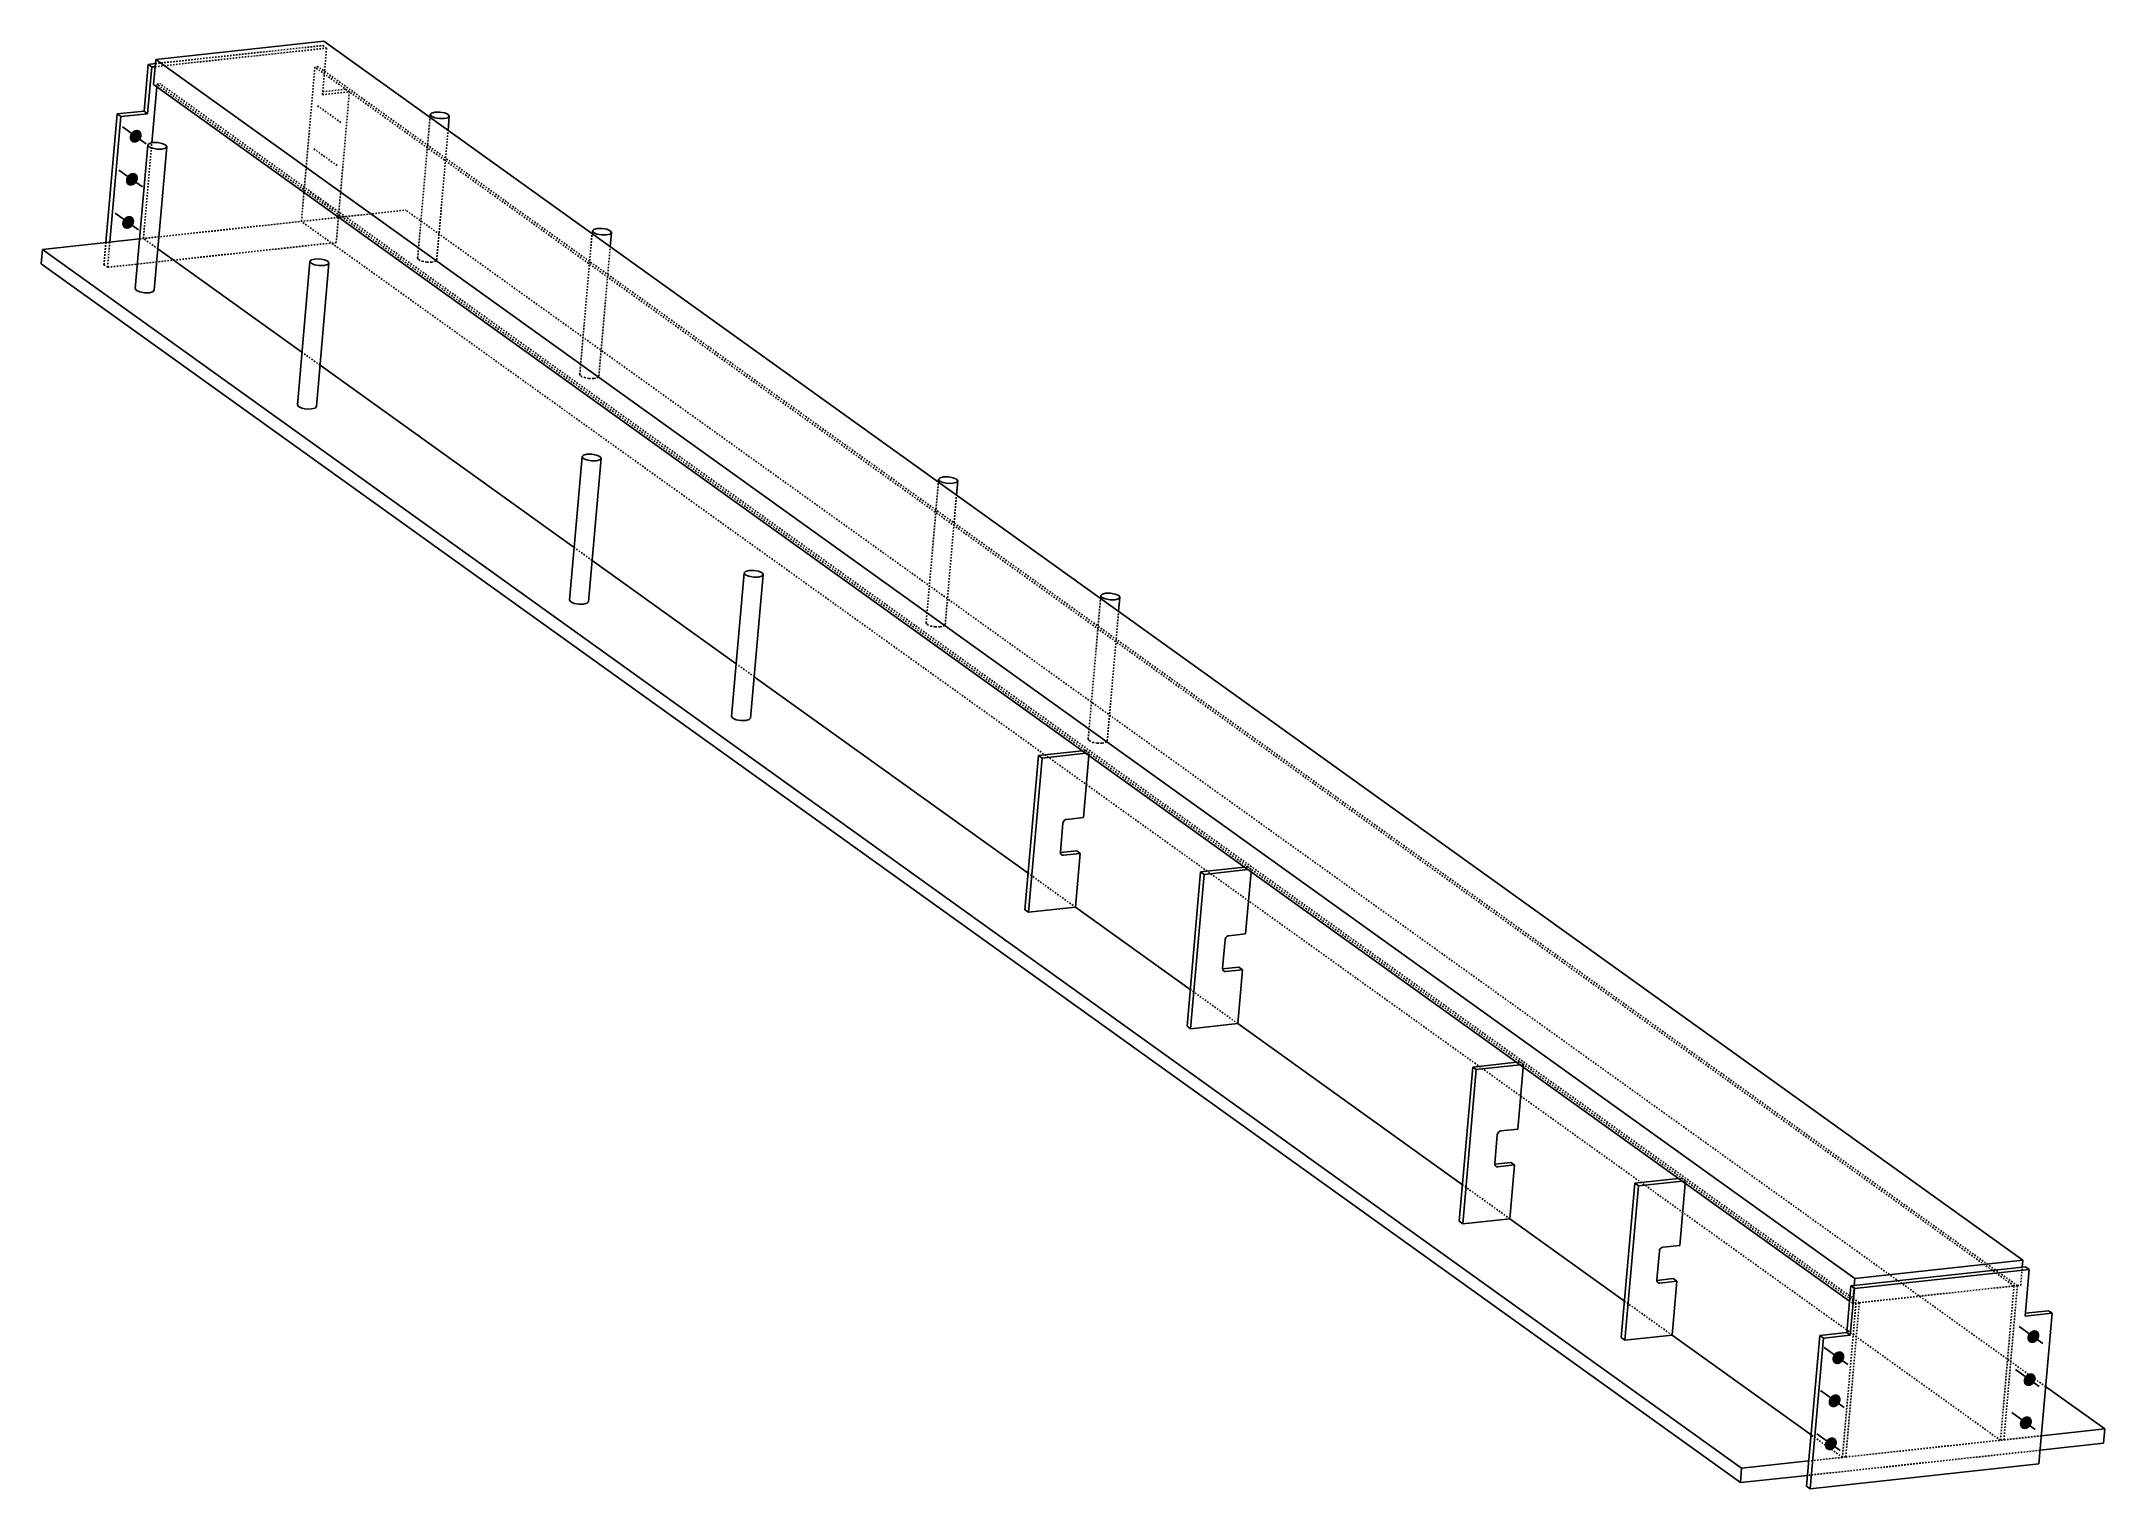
# Model space of a CAD drawing. Header units: millimetres. Extents: x 29 to 47384, y 10 to 1917.
# Drawn here: x 29 to 2722, y 29 to 1917 of the extents above; entities that cross this region are included whole.
import ezdxf

# ---------------------------------------------------------------- set-up
doc = ezdxf.new("R2010")
doc.units = ezdxf.units.MM
doc.linetypes.add('DXK_LINE_DOT2', pattern=[3.9198, 1.9599, -1.9599])
doc.layers.add('STÅL', color=7, linetype='Continuous')

msp = doc.modelspace()

# ---------------------------------------------------------------- hatches: boundary and pattern name
at = {"layer": 'STÅL', "linetype": 'Continuous'}
for points in [[(146.1, 1797.3), (147.3, 1798.7), (148.7, 1799.9), (150.3, 1800.8), (151.9, 1801.3), (153.6, 1801.5), (155.2, 1801.3), (156.6, 1800.7), (157.9, 1799.8), (158.8, 1798.7), (159.5, 1797.2), (159.9, 1795.6), (159.9, 1793.9), (159.6, 1792.1), (158.9, 1790.4), (158, 1788.7), (156.7, 1787.3), (155.3, 1786.1), (153.7, 1785.3), (152.1, 1784.7), (150.4, 1784.5), (148.9, 1784.7), (147.4, 1785.3), (146.2, 1786.2), (145.2, 1787.4), (144.5, 1788.8), (144.1, 1790.4), (144.1, 1792.2), (144.4, 1793.9), (145.1, 1795.7)], [(141.1, 1741.1), (142.4, 1742.5), (143.8, 1743.7), (145.4, 1744.6), (147, 1745.1), (148.7, 1745.3), (150.2, 1745.1), (151.7, 1744.6), (152.9, 1743.7), (153.9, 1742.5), (154.6, 1741), (155, 1739.4), (155, 1737.7), (154.7, 1735.9), (154, 1734.2), (153.1, 1732.6), (151.8, 1731.2), (150.4, 1730), (148.8, 1729.1), (147.2, 1728.6), (145.5, 1728.4), (144, 1728.6), (142.5, 1729.1), (141.3, 1730), (140.3, 1731.2), (139.6, 1732.6), (139.2, 1734.3), (139.2, 1736), (139.5, 1737.8), (140.2, 1739.5)], [(136.2, 1684.9), (137.5, 1686.4), (138.9, 1687.6), (140.5, 1688.4), (142.1, 1689), (143.8, 1689.1), (145.3, 1689), (146.8, 1688.4), (148, 1687.5), (149, 1686.3), (149.7, 1684.9), (150.1, 1683.3), (150.1, 1681.5), (149.8, 1679.8), (149.1, 1678), (148.1, 1676.4), (146.9, 1675), (145.5, 1673.8), (143.9, 1672.9), (142.3, 1672.4), (140.6, 1672.2), (139, 1672.4), (137.6, 1673), (136.3, 1673.9), (135.4, 1675), (134.7, 1676.5), (134.3, 1678.1), (134.3, 1679.8), (134.6, 1681.6), (135.3, 1683.3)], [(2622.7, 231.5), (2623.9, 232.9), (2625.3, 234.1), (2626.9, 234.9), (2628.5, 235.5), (2630.2, 235.7), (2631.8, 235.5), (2633.2, 234.9), (2634.5, 234), (2635.4, 232.8), (2636.1, 231.4), (2636.5, 229.8), (2636.5, 228), (2636.2, 226.3), (2635.5, 224.5), (2634.6, 222.9), (2633.4, 221.5), (2631.9, 220.3), (2630.4, 219.4), (2628.7, 218.9), (2627.1, 218.7), (2625.5, 218.9), (2624, 219.5), (2622.8, 220.4), (2621.8, 221.6), (2621.1, 223), (2620.7, 224.6), (2620.7, 226.3), (2621, 228.1), (2621.7, 229.8)], [(2368.1, 203.9), (2369.4, 205.4), (2370.8, 206.5), (2372.4, 207.4), (2374, 208), (2375.7, 208.1), (2377.2, 207.9), (2378.7, 207.4), (2379.9, 206.5), (2380.9, 205.3), (2381.6, 203.9), (2382, 202.3), (2382, 200.5), (2381.7, 198.7), (2381, 197), (2380.1, 195.4), (2378.8, 194), (2377.4, 192.8), (2375.8, 191.9), (2374.2, 191.4), (2372.5, 191.2), (2371, 191.4), (2369.5, 192), (2368.3, 192.8), (2367.3, 194), (2366.6, 195.5), (2366.2, 197.1), (2366.2, 198.8), (2366.5, 200.6), (2367.2, 202.3)], [(2617.8, 175.3), (2619, 176.7), (2620.4, 177.9), (2622, 178.8), (2623.6, 179.3), (2625.3, 179.5), (2626.9, 179.3), (2628.3, 178.7), (2629.5, 177.8), (2630.5, 176.7), (2631.2, 175.2), (2631.6, 173.6), (2631.6, 171.9), (2631.3, 170.1), (2630.6, 168.4), (2629.7, 166.8), (2628.4, 165.3), (2627, 164.1), (2625.4, 163.3), (2623.8, 162.7), (2622.1, 162.6), (2620.6, 162.7), (2619.1, 163.3), (2617.9, 164.2), (2616.9, 165.4), (2616.2, 166.8), (2615.8, 168.4), (2615.8, 170.2), (2616.1, 171.9), (2616.8, 173.7)], [(2363.2, 147.8), (2364.5, 149.2), (2365.9, 150.4), (2367.5, 151.3), (2369.1, 151.8), (2370.8, 152), (2372.3, 151.8), (2373.8, 151.2), (2375, 150.3), (2376, 149.1), (2376.7, 147.7), (2377.1, 146.1), (2377.1, 144.4), (2376.8, 142.6), (2376.1, 140.9), (2375.1, 139.2), (2373.9, 137.8), (2372.5, 136.6), (2370.9, 135.8), (2369.3, 135.2), (2367.6, 135), (2366, 135.2), (2364.6, 135.8), (2363.3, 136.7), (2362.4, 137.9), (2361.7, 139.3), (2361.3, 140.9), (2361.3, 142.7), (2361.6, 144.4), (2362.3, 146.2)], [(2612.8, 119.1), (2614.1, 120.5), (2615.5, 121.7), (2617.1, 122.6), (2618.7, 123.1), (2620.4, 123.3), (2621.9, 123.1), (2623.4, 122.6), (2624.6, 121.7), (2625.6, 120.5), (2626.3, 119.1), (2626.7, 117.4), (2626.7, 115.7), (2626.4, 113.9), (2625.7, 112.2), (2624.7, 110.6), (2623.5, 109.2), (2622.1, 108), (2620.5, 107.1), (2618.9, 106.6), (2617.2, 106.4), (2615.6, 106.6), (2614.2, 107.1), (2613, 108), (2612, 109.2), (2611.3, 110.7), (2610.9, 112.3), (2610.9, 114), (2611.2, 115.8), (2611.9, 117.5)], [(2358.3, 91.6), (2359.5, 93), (2361, 94.2), (2362.5, 95.1), (2364.2, 95.6), (2365.8, 95.8), (2367.4, 95.6), (2368.9, 95.1), (2370.1, 94.2), (2371.1, 93), (2371.8, 91.5), (2372.2, 89.9), (2372.2, 88.2), (2371.8, 86.4), (2371.2, 84.7), (2370.2, 83.1), (2369, 81.6), (2367.6, 80.5), (2366, 79.6), (2364.4, 79), (2362.7, 78.9), (2361.1, 79.1), (2359.7, 79.6), (2358.4, 80.5), (2357.4, 81.7), (2356.8, 83.1), (2356.4, 84.8), (2356.4, 86.5), (2356.7, 88.3), (2357.4, 90)]]:
    msp.add_hatch(color=96, dxfattribs=at).paths.add_polyline_path(points)

# ---------------------------------------------------------------- linework, layer by layer
at = {"layer": 'STÅL', "color": 2, "linetype": 'Continuous'}
for p, q in [((397.6, 1916.9), (178.2, 1893.2)), ((397.6, 1916.9), (2614.9, 327)), ((168.2, 1886.8), (162.9, 1825.9)), ((168.2, 1886.8), (177.7, 1887.8)), ((168.2, 1886.8), (173, 1883.4)), ((178.2, 1893.2), (175.3, 1860.4)), ((2395.5, 303.2), (178.2, 1893.2)), ((167.6, 1822.5), (173, 1883.4)), ((173, 1883.4), (177.4, 1883.8)), ((2388.6, 273.4), (175.3, 1860.4)), ((173, 1784.3), (179.4, 1857.5)), ((113.1, 1654.4), (127.8, 1822.1)), ((118.2, 1654.9), (132.5, 1818.7)), ((162.9, 1825.9), (127.8, 1822.1)), ((127.8, 1822.1), (132.5, 1818.7)), ((132.5, 1818.7), (167.6, 1822.5)), ((162.9, 1825.9), (167.6, 1822.5)), ((536.1, 1817.6), (536.4, 1821.3)), ((536.4, 1821.3), (538.2, 1823.3)), ((537.9, 1819.1), (536.4, 1821.3)), ((542.4, 1817.1), (537.9, 1819.1)), ((538.2, 1823.3), (542.9, 1824.5)), ((548.5, 1816), (542.4, 1817.1)), ((542.9, 1824.5), (549.1, 1824.5)), ((554.8, 1816), (548.5, 1816)), ((549.1, 1824.5), (555.3, 1823.4)), ((559.5, 1817.2), (554.8, 1816)), ((555.3, 1823.4), (559.8, 1821.5)), ((561.3, 1819.2), (559.5, 1817.2)), ((559.7, 1800.7), (561.3, 1819.2)), ((559.8, 1821.5), (561.3, 1819.2)), ((151.4, 1594.3), (167.8, 1781.5)), ((167.8, 1781.5), (169.6, 1783.5)), ((169.3, 1779.2), (167.8, 1781.5)), ((173.8, 1777.3), (169.3, 1779.2)), ((169.6, 1783.5), (174.3, 1784.7)), ((174.3, 1784.7), (180.5, 1784.7)), ((176.3, 1592.1), (192.7, 1779.4)), ((180.5, 1784.7), (186.7, 1783.6)), ((190.9, 1777.4), (186.2, 1776.2)), ((186.7, 1783.6), (191.2, 1781.6)), ((192.7, 1779.4), (190.9, 1777.4)), ((191.2, 1781.6), (192.7, 1779.4)), ((179.9, 1776.2), (173.8, 1777.3)), ((186.2, 1776.2), (179.9, 1776.2)), ((747.6, 1665.9), (748, 1669.6)), ((748, 1669.6), (749.8, 1671.6)), ((749.5, 1667.3), (748, 1669.6)), ((749.8, 1671.6), (754.4, 1672.8)), ((754.4, 1672.8), (760.7, 1672.8)), ((760.7, 1672.8), (766.9, 1671.7)), ((766.9, 1671.7), (771.4, 1669.8)), ((771.4, 1669.8), (772.9, 1667.5)), ((28.8, 1626.7), (30.4, 1645.4)), ((30.4, 1645.4), (157.1, 1659.1)), ((2247.8, 55.5), (30.4, 1645.4)), ((369, 1511.3), (181, 1646.1)), ((753.9, 1665.4), (749.5, 1667.3)), ((760.1, 1664.3), (753.9, 1665.4)), ((766.4, 1664.3), (760.1, 1664.3)), ((771.1, 1665.5), (766.4, 1664.3)), ((772.9, 1667.5), (771.1, 1665.5)), ((771.3, 1649), (772.9, 1667.5)), ((28.8, 1626.7), (2246.2, 36.7)), ((363, 1442.6), (379.4, 1629.8)), ((379.4, 1629.8), (381.2, 1631.8)), ((380.9, 1627.5), (379.4, 1629.8)), ((385.3, 1625.5), (380.9, 1627.5)), ((381.2, 1631.8), (385.8, 1632.9)), ((391.5, 1624.4), (385.3, 1625.5)), ((385.8, 1632.9), (392.1, 1633)), ((387.9, 1440.4), (404.3, 1627.7)), ((397.8, 1624.5), (391.5, 1624.4)), ((392.1, 1633), (398.3, 1631.9)), ((402.5, 1625.7), (397.8, 1624.5)), ((398.3, 1631.9), (402.7, 1629.9)), ((404.3, 1627.7), (402.5, 1625.7)), ((402.7, 1629.9), (404.3, 1627.7)), ((151.4, 1594.3), (152.9, 1592)), ((152.9, 1592), (157.4, 1590)), ((157.4, 1590), (163.6, 1588.9)), ((163.6, 1588.9), (169.8, 1589)), ((169.8, 1589), (174.5, 1590.2)), ((174.5, 1590.2), (176.3, 1592.1)), ((724.2, 1256.6), (392.6, 1494.4)), ((363, 1442.6), (364.5, 1440.3)), ((364.5, 1440.3), (369, 1438.3)), ((369, 1438.3), (375.1, 1437.2)), ((375.1, 1437.2), (381.4, 1437.3)), ((381.4, 1437.3), (386.1, 1438.4)), ((386.1, 1438.4), (387.9, 1440.4)), ((718.1, 1187.9), (734.5, 1375.1)), ((734.5, 1375.1), (736.3, 1377.1)), ((736, 1372.8), (734.5, 1375.1)), ((736.3, 1377.1), (741, 1378.3)), ((741, 1378.3), (747.3, 1378.3)), ((747.3, 1378.3), (753.5, 1377.2)), ((753.5, 1377.2), (757.9, 1375.3)), ((757.9, 1375.3), (759.4, 1373)), ((740.5, 1370.9), (736, 1372.8)), ((746.7, 1369.8), (740.5, 1370.9)), ((743, 1185.8), (759.4, 1373)), ((752.9, 1369.8), (746.7, 1369.8)), ((757.6, 1371), (752.9, 1369.8)), ((759.4, 1373), (757.6, 1371)), ((1199.9, 1345.5), (1201.8, 1347.5)), ((1201.8, 1347.5), (1206.4, 1348.7)), ((1206.4, 1348.7), (1212.7, 1348.7)), ((1212.7, 1348.7), (1218.9, 1347.6)), ((1218.9, 1347.6), (1223.3, 1345.7)), ((1199.6, 1341.8), (1199.9, 1345.5)), ((1201.5, 1343.3), (1199.9, 1345.5)), ((1205.9, 1341.3), (1201.5, 1343.3)), ((1212.1, 1340.2), (1205.9, 1341.3)), ((1218.4, 1340.3), (1212.1, 1340.2)), ((1223, 1341.4), (1218.4, 1340.3)), ((1224.8, 1343.4), (1223, 1341.4)), ((1223.2, 1324.9), (1224.8, 1343.4)), ((1223.3, 1345.7), (1224.8, 1343.4)), ((935.7, 1104.9), (747.8, 1239.7)), ((929.7, 1036.2), (946.1, 1223.4)), ((946.1, 1223.4), (947.9, 1225.4)), ((947.6, 1221.1), (946.1, 1223.4)), ((952.1, 1219.2), (947.6, 1221.1)), ((947.9, 1225.4), (952.6, 1226.6)), ((958.3, 1218.1), (952.1, 1219.2)), ((952.6, 1226.6), (958.8, 1226.6)), ((954.6, 1034), (971, 1221.3)), ((964.5, 1218.1), (958.3, 1218.1)), ((958.8, 1226.6), (965, 1225.5)), ((969.2, 1219.3), (964.5, 1218.1)), ((965, 1225.5), (969.5, 1223.5)), ((971, 1221.3), (969.2, 1219.3)), ((969.5, 1223.5), (971, 1221.3)), ((718.1, 1187.9), (719.7, 1185.6)), ((719.7, 1185.6), (724.1, 1183.7)), ((741.2, 1183.8), (743, 1185.8)), ((1411.2, 1190.1), (1411.5, 1193.8)), ((1411.5, 1193.8), (1413.3, 1195.8)), ((1413, 1191.5), (1411.5, 1193.8)), ((1417.5, 1189.6), (1413, 1191.5)), ((1413.3, 1195.8), (1418, 1197)), ((1423.7, 1188.5), (1417.5, 1189.6)), ((1418, 1197), (1424.3, 1197)), ((1429.9, 1188.5), (1423.7, 1188.5)), ((1424.3, 1197), (1430.5, 1195.9)), ((1434.6, 1189.7), (1429.9, 1188.5)), ((1430.5, 1195.9), (1434.9, 1194)), ((1436.4, 1191.7), (1434.6, 1189.7)), ((1434.8, 1173.2), (1436.4, 1191.7)), ((1434.9, 1194), (1436.4, 1191.7)), ((724.1, 1183.7), (730.3, 1182.6)), ((730.3, 1182.6), (736.6, 1182.6)), ((736.6, 1182.6), (741.2, 1183.8)), ((1316.7, 831.7), (959.3, 1088)), ((929.7, 1036.2), (931.2, 1033.9)), ((931.2, 1033.9), (935.7, 1031.9)), ((935.7, 1031.9), (941.9, 1030.8)), ((941.9, 1030.8), (948.1, 1030.9)), ((948.1, 1030.9), (952.8, 1032.1)), ((952.8, 1032.1), (954.6, 1034)), ((1330.1, 985.3), (1312.5, 784)), ((1317.2, 780.7), (1334.9, 981.9)), ((1387.2, 991.5), (1330.1, 985.3)), ((1334.9, 981.9), (1330.1, 985.3)), ((1391.9, 988.1), (1334.9, 981.9)), ((1388.9, 904.3), (1396, 985.2)), ((1358.9, 859.3), (1362.2, 896.8)), ((1362.5, 898.2), (1362.2, 896.8)), ((1363.3, 899.6), (1362.5, 898.2)), ((1364.3, 900.8), (1363.3, 899.6)), ((1365.6, 901.6), (1364.3, 900.8)), ((1367, 901.9), (1365.6, 901.6)), ((1367, 901.9), (1388.9, 904.3)), ((1358.9, 858.6), (1380.1, 860.9)), ((1358.9, 859.3), (1359, 857.9)), ((1359, 857.9), (1359.5, 856.7)), ((1359.5, 856.7), (1360.4, 855.7)), ((1360.4, 855.7), (1361.5, 855.2)), ((1361.5, 855.2), (1362.9, 855.1)), ((1384.8, 857.5), (1362.9, 855.1)), ((1378.7, 787.3), (1384.8, 857.5)), ((1380.1, 860.9), (1384.8, 857.5)), ((1598.8, 839.8), (1541.7, 833.6)), ((1603.5, 836.4), (1546.4, 830.2)), ((1541.7, 833.6), (1524.1, 632.3)), ((1528.8, 628.9), (1546.4, 830.2)), ((1546.4, 830.2), (1541.7, 833.6)), ((1600.5, 752.6), (1607.6, 833.4)), ((1317.2, 780.7), (1312.5, 784)), ((1378.7, 787.3), (1317.2, 780.7)), ((1528.3, 680), (1378.7, 787.3)), ((1570.5, 707.6), (1573.8, 745.1)), ((1574.1, 746.5), (1573.8, 745.1)), ((1574.8, 747.9), (1574.1, 746.5)), ((1575.9, 749), (1574.8, 747.9)), ((1577.2, 749.8), (1575.9, 749)), ((1578.6, 750.2), (1577.2, 749.8)), ((1578.6, 750.2), (1600.5, 752.6)), ((1570.5, 706.9), (1591.7, 709.2)), ((1570.5, 707.6), (1570.6, 706.2)), ((1570.6, 706.2), (1571.1, 705)), ((1571.1, 705), (1572, 704)), ((1572, 704), (1573.1, 703.5)), ((1573.1, 703.5), (1574.5, 703.4)), ((1596.4, 705.8), (1574.5, 703.4)), ((1590.3, 635.6), (1596.4, 705.8)), ((1591.7, 709.2), (1596.4, 705.8)), ((1528.8, 628.9), (1524.1, 632.3)), ((1590.3, 635.6), (1528.8, 628.9)), ((1883.4, 425.4), (1590.3, 635.6)), ((1896.9, 578.9), (1879.3, 377.7)), ((1884, 374.3), (1901.6, 575.5)), ((1953.9, 585.1), (1896.9, 578.9)), ((1901.6, 575.5), (1896.9, 578.9)), ((1958.6, 581.7), (1901.6, 575.5)), ((1955.7, 497.9), (1962.7, 578.8)), ((1925.6, 453), (1928.9, 490.4)), ((1929.3, 491.9), (1928.9, 490.4)), ((1930, 493.2), (1929.3, 491.9)), ((1931.1, 494.4), (1930, 493.2)), ((1932.3, 495.2), (1931.1, 494.4)), ((1933.7, 495.6), (1932.3, 495.2)), ((1933.7, 495.6), (1955.7, 497.9)), ((1925.6, 453), (1925.7, 451.5)), ((1925.7, 452.2), (1946.8, 454.5)), ((1925.7, 451.5), (1926.2, 450.3)), ((1926.2, 450.3), (1927.1, 449.4)), ((1927.1, 449.4), (1928.3, 448.8)), ((1928.3, 448.8), (1929.6, 448.7)), ((1951.6, 451.1), (1929.6, 448.7)), ((1945.4, 380.9), (1951.6, 451.1)), ((1946.8, 454.5), (1951.6, 451.1)), ((2165.5, 433.4), (2108.5, 427.2)), ((2108.5, 427.2), (2090.8, 225.9)), ((2095.6, 222.6), (2113.2, 423.8)), ((2113.2, 423.8), (2108.5, 427.2)), ((2170.2, 430), (2113.2, 423.8)), ((2167.2, 346.2), (2174.3, 427.1)), ((1884, 374.3), (1879.3, 377.7)), ((1945.4, 380.9), (1884, 374.3)), ((2095, 273.6), (1945.4, 380.9)), ((2137.2, 301.2), (2140.5, 338.7)), ((2140.8, 340.2), (2140.5, 338.7)), ((2141.6, 341.5), (2140.8, 340.2)), ((2142.6, 342.7), (2141.6, 341.5)), ((2143.9, 343.5), (2142.6, 342.7)), ((2145.3, 343.8), (2143.9, 343.5)), ((2145.3, 343.8), (2167.2, 346.2)), ((2614.9, 327), (2395.5, 303.2)), ((2614.1, 317.6), (2614.9, 327)), ((2137.2, 301.2), (2137.3, 299.8)), ((2137.3, 300.5), (2158.4, 302.8)), ((2137.3, 299.8), (2137.8, 298.6)), ((2137.8, 298.6), (2138.7, 297.6)), ((2138.7, 297.6), (2139.9, 297.1)), ((2139.9, 297.1), (2141.2, 297)), ((2163.1, 299.4), (2141.2, 297)), ((2157, 229.2), (2163.1, 299.4)), ((2158.4, 302.8), (2163.1, 299.4)), ((2618.5, 318.1), (2390.3, 293.4)), ((2394.7, 293.9), (2395.5, 303.2)), ((2395, 290), (2623.2, 314.7)), ((2623.2, 314.7), (2617.9, 253.8)), ((2618.5, 318.1), (2623.2, 314.7)), ((2390.3, 293.4), (2385, 232.6)), ((2389.7, 229.2), (2395, 290)), ((2390.3, 293.4), (2395, 290)), ((2617.9, 253.8), (2653, 257.6)), ((2618.3, 257.8), (2648.3, 261)), ((2653, 257.6), (2635.8, 61.1)), ((2648.3, 261), (2653, 257.6)), ((2095.6, 222.6), (2090.8, 225.9)), ((2157, 229.2), (2095.6, 222.6)), ((2338.5, 99), (2157, 229.2)), ((2349.9, 228.8), (2332.7, 32.2)), ((2337.4, 28.8), (2354.6, 225.4)), ((2385, 232.6), (2349.9, 228.8)), ((2349.9, 228.8), (2354.6, 225.4)), ((2354.6, 225.4), (2389.7, 229.2)), ((2385, 232.6), (2389.7, 229.2)), ((2721.7, 106.7), (2644.6, 162)), ((2720.1, 88), (2637.4, 79)), ((2721.7, 106.7), (2639, 97.8)), ((2720.1, 88), (2721.7, 106.7)), ((2246.2, 36.7), (2247.8, 55.5)), ((2335.6, 65), (2247.8, 55.5)), ((2635.8, 61.1), (2337.4, 28.8)), ((2333.9, 46.2), (2246.2, 36.7)), ((2332.7, 32.2), (2337.4, 28.8))]:
    msp.add_line(p, q, dxfattribs=at)
at = {"layer": 'STÅL', "color": 7, "linetype": 'DXK_LINE_DOT2'}
for p, q in [((177.4, 1883.8), (401.1, 1908)), ((177.7, 1887.8), (396.4, 1911.4)), ((401.1, 1908), (395.8, 1847.2)), ((396.4, 1911.4), (401.1, 1908)), ((179.4, 1857.5), (179.7, 1860.9)), ((179.7, 1860.9), (184.1, 1861.4)), ((2397.1, 271), (179.7, 1860.9)), ((2401.4, 271.4), (184.1, 1861.4)), ((385.9, 1883.2), (368.3, 1681.9)), ((390.3, 1883.7), (385.9, 1883.2)), ((2603.3, 293.3), (385.9, 1883.2)), ((2607.7, 293.7), (390.3, 1883.7)), ((395.8, 1847.2), (430.9, 1851)), ((396.2, 1851.1), (426.2, 1854.4)), ((430.9, 1851), (413.7, 1654.4)), ((426.2, 1854.4), (430.9, 1851)), ((520, 1634.1), (536.1, 1817.6)), ((162.1, 1659.7), (173, 1784.3)), ((544.9, 1632), (559.7, 1800.7)), ((157.1, 1659.1), (504.4, 1696.7)), ((2644.6, 162), (504.4, 1696.7)), ((2585.7, 92), (368.3, 1681.9)), ((110.6, 1625.5), (113.1, 1654.4)), ((115.3, 1622.1), (118.2, 1654.9)), ((413.7, 1654.4), (115.3, 1622.1)), ((181, 1646.1), (162.1, 1659.7)), ((731.6, 1482.4), (747.6, 1665.9)), ((756.5, 1480.3), (771.3, 1649)), ((110.6, 1625.5), (115.3, 1622.1)), ((520, 1634.1), (521.5, 1631.8)), ((521.5, 1631.8), (526, 1629.9)), ((526, 1629.9), (532.2, 1628.8)), ((532.2, 1628.8), (538.4, 1628.8)), ((538.4, 1628.8), (543.1, 1630)), ((543.1, 1630), (544.9, 1632)), ((392.6, 1494.4), (369, 1511.3)), ((731.6, 1482.4), (733.1, 1480.1)), ((733.1, 1480.1), (737.6, 1478.2)), ((737.6, 1478.2), (743.8, 1477.1)), ((743.8, 1477.1), (750, 1477.1)), ((750, 1477.1), (754.7, 1478.3)), ((754.7, 1478.3), (756.5, 1480.3)), ((1183.6, 1158.3), (1199.6, 1341.8)), ((1208.5, 1156.2), (1223.2, 1324.9)), ((747.8, 1239.7), (724.2, 1256.6)), ((1395.1, 1006.6), (1411.2, 1190.1)), ((1183.6, 1158.3), (1185.1, 1156)), ((1420, 1004.5), (1434.8, 1173.2)), ((1185.1, 1156), (1189.5, 1154.1)), ((1189.5, 1154.1), (1195.7, 1153)), ((1195.7, 1153), (1202, 1153)), ((1202, 1153), (1206.7, 1154.2)), ((1206.7, 1154.2), (1208.5, 1156.2)), ((959.3, 1088), (935.7, 1104.9)), ((1395.1, 1006.6), (1396.7, 1004.3)), ((1396.7, 1004.3), (1401.1, 1002.4)), ((1401.1, 1002.4), (1407.3, 1001.3)), ((1407.3, 1001.3), (1413.6, 1001.3)), ((1413.6, 1001.3), (1418.2, 1002.5)), ((1418.2, 1002.5), (1420, 1004.5)), ((1391.6, 991.9), (1387.2, 991.5)), ((1391.6, 991.9), (1396.3, 988.6)), ((1396.3, 988.6), (1391.9, 988.1)), ((1396, 985.2), (1396.3, 988.6)), ((1603.1, 840.2), (1598.8, 839.8)), ((1603.1, 840.2), (1607.9, 836.8)), ((1607.9, 836.8), (1603.5, 836.4)), ((1607.6, 833.4), (1607.9, 836.8)), ((1378.7, 787.3), (1316.7, 831.7)), ((1590.3, 635.6), (1528.3, 680)), ((1958.3, 585.6), (1953.9, 585.1)), ((1958.3, 585.6), (1963, 582.2)), ((1963, 582.2), (1958.6, 581.7)), ((1962.7, 578.8), (1963, 582.2)), ((2169.9, 433.8), (2165.5, 433.4)), ((2169.9, 433.8), (2174.6, 430.5)), ((1945.4, 380.9), (1883.4, 425.4)), ((2174.6, 430.5), (2170.2, 430)), ((2174.3, 427.1), (2174.6, 430.5)), ((2612.1, 294.2), (2614.1, 317.6)), ((2157, 229.2), (2095, 273.6)), ((2379.4, 69.7), (2397.1, 271)), ((2383.8, 70.2), (2401.4, 271.4)), ((2392.7, 270.5), (2388.6, 273.4)), ((2392.7, 270.5), (2394.7, 293.9)), ((2392.7, 270.5), (2397.1, 271)), ((2401.4, 271.4), (2397.1, 271)), ((2401.4, 271.4), (2603.3, 293.3)), ((2585.7, 92), (2603.3, 293.3)), ((2590.1, 92.5), (2607.7, 293.7)), ((2607.7, 293.7), (2603.3, 293.3)), ((2607.7, 293.7), (2612.1, 294.2)), ((2379.4, 69.7), (2338.5, 99)), ((2639, 97.8), (2383.8, 70.2)), ((2637.4, 79), (2333.9, 46.2)), ((2379.4, 69.7), (2335.6, 65)), ((2383.8, 70.2), (2379.4, 69.7))]:
    msp.add_line(p, q, dxfattribs=at)
at = {"layer": 'STÅL', "color": 96, "linetype": 'DXK_LINE_DOT2'}
for p, q in [((389.5, 1832.7), (420.2, 1810.7)), ((384.6, 1776.6), (415.3, 1754.5)), ((379.7, 1720.4), (410.4, 1698.4))]:
    msp.add_line(p, q, dxfattribs=at)
at = {"layer": 'STÅL', "color": 96, "linetype": 'Continuous'}
for p, q in [((135, 1805.2), (165.7, 1783.2)), ((130.1, 1749), (160.8, 1727)), ((125.2, 1692.9), (155.9, 1670.9)), ((2640.9, 218.4), (2610.2, 240.4)), ((2386.4, 190.9), (2355.7, 212.9)), ((2636, 162.2), (2605.3, 184.2)), ((2381.5, 134.7), (2350.8, 156.7)), ((2631.1, 106), (2600.4, 128.1)), ((2376.6, 78.5), (2345.9, 100.5))]:
    msp.add_line(p, q, dxfattribs=at)

doc.saveas('drawing.dxf')
